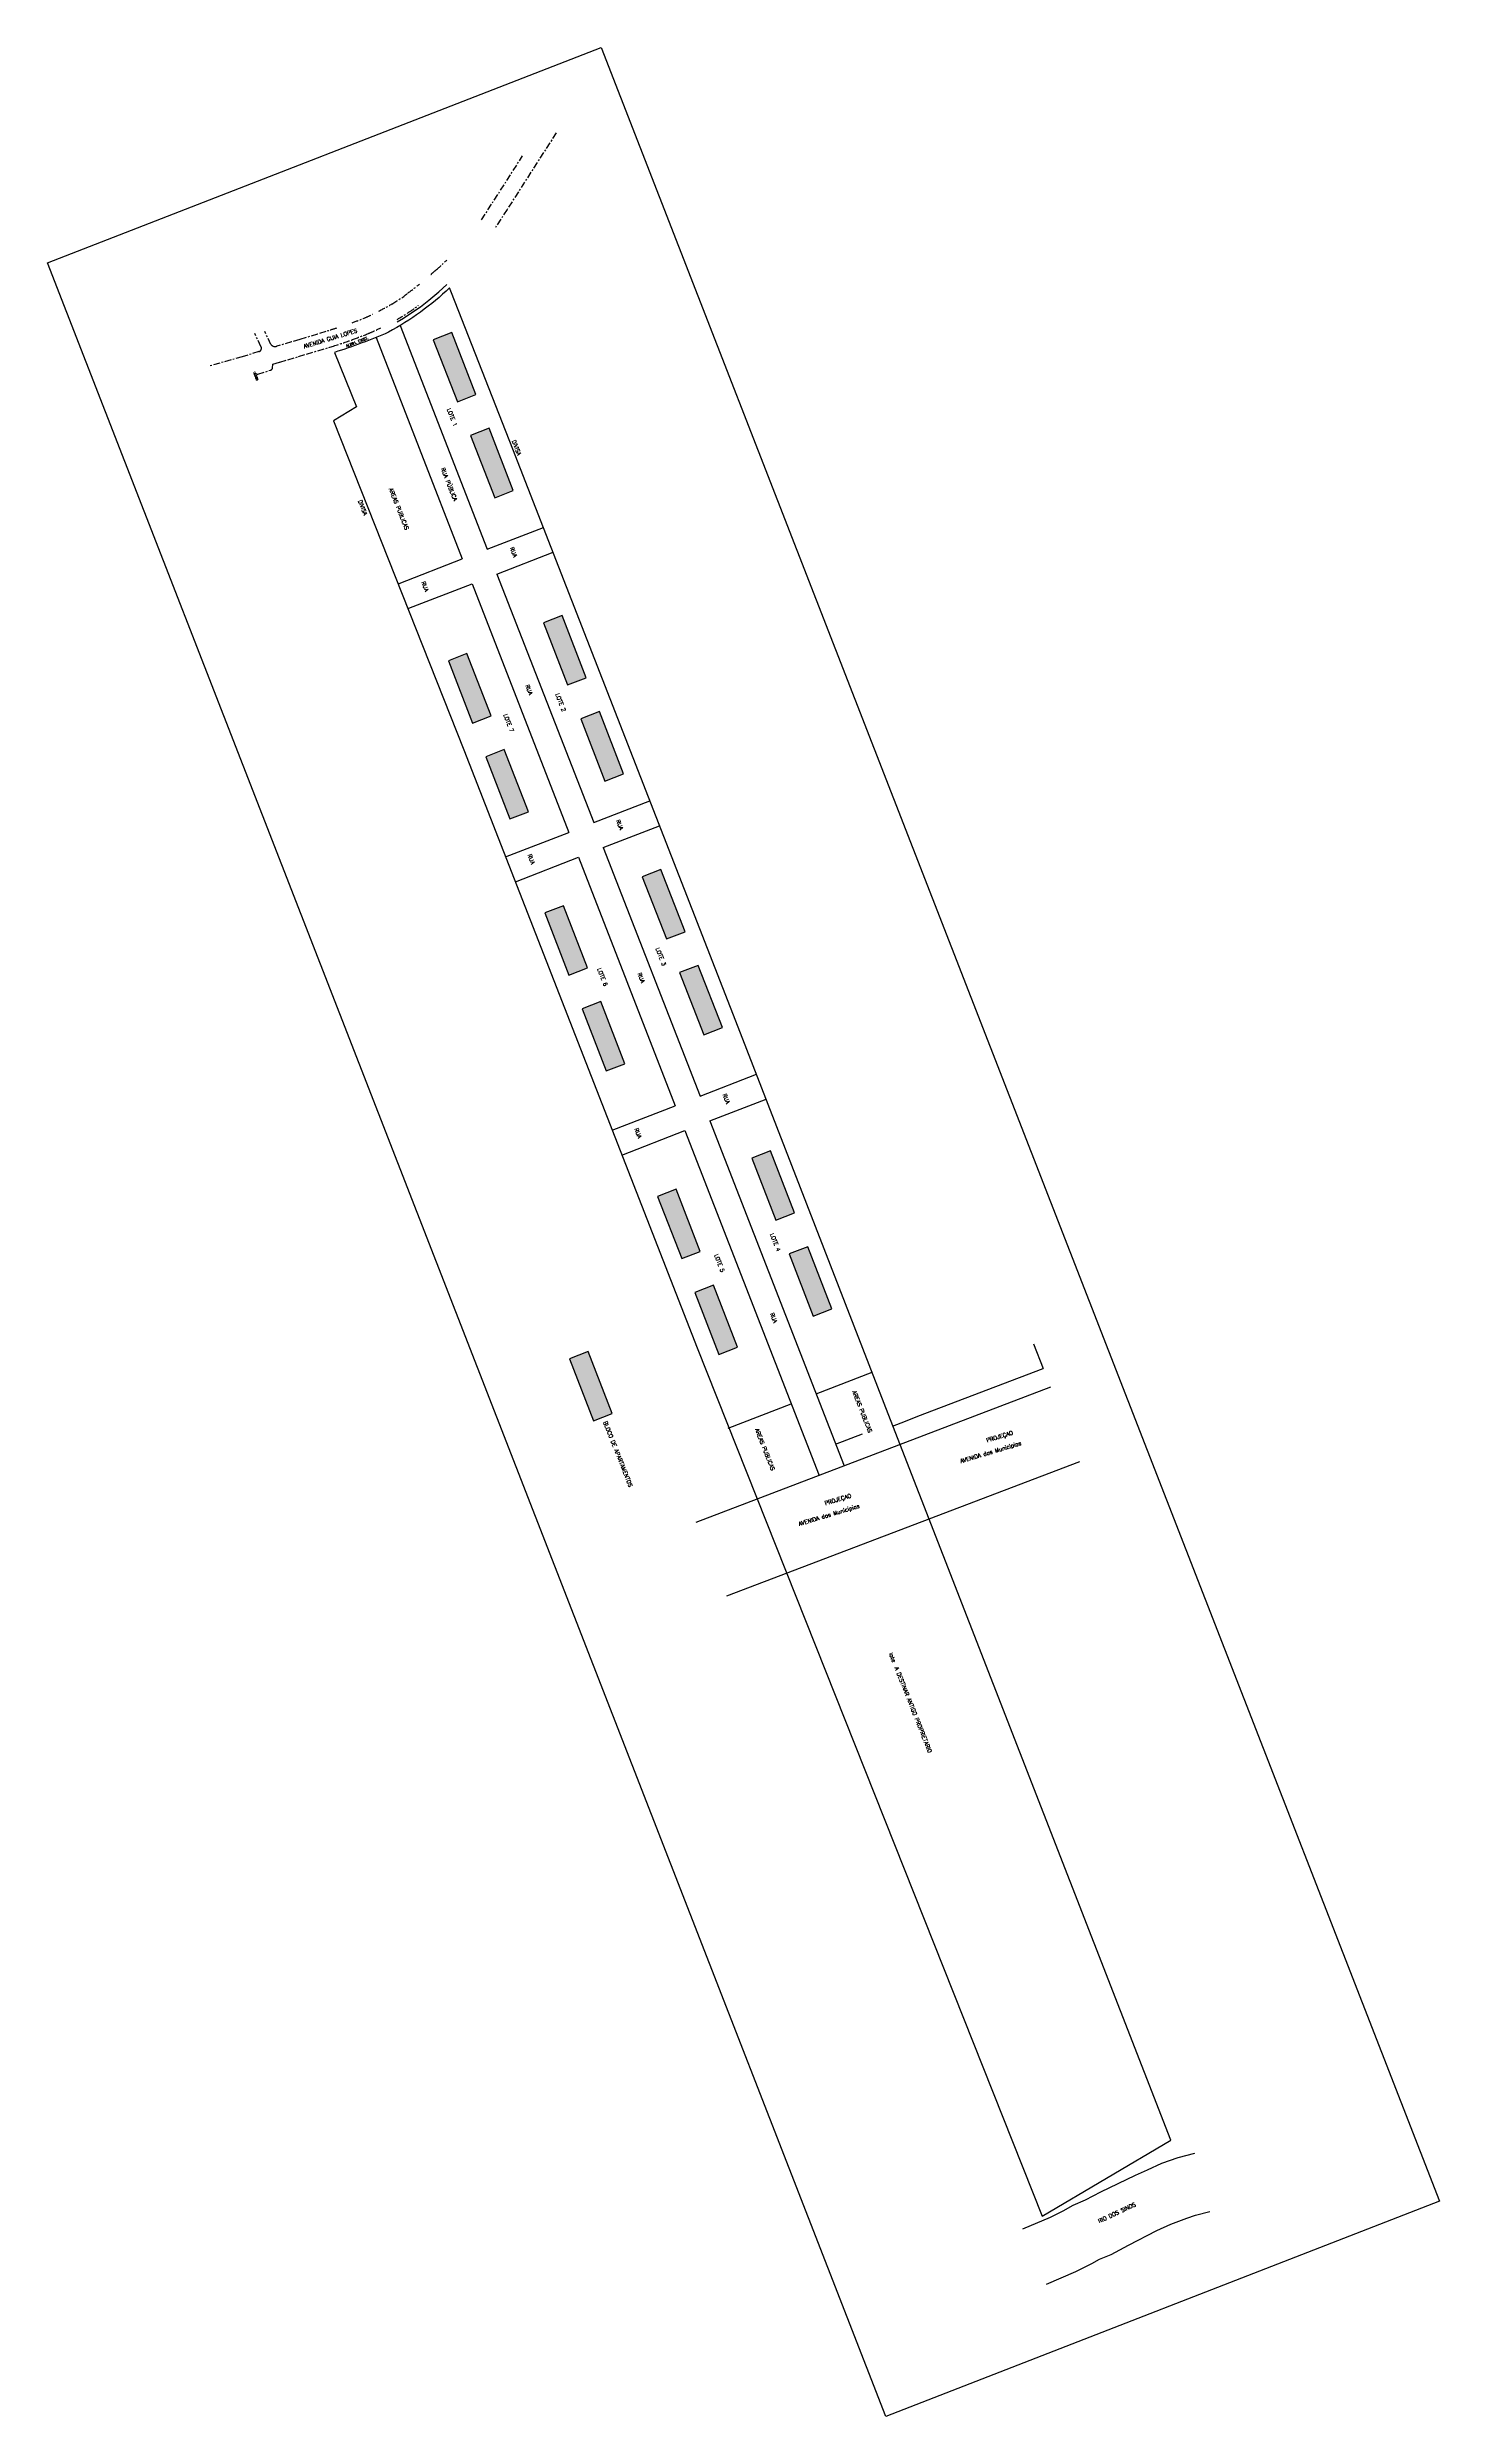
# Model space of a CAD drawing. Header units: feet. Extents: x 386989 to 388033, y 1709193 to 1710970.
import ezdxf
from ezdxf.enums import TextEntityAlignment as Align

# ---------------------------------------------------------------- set-up
doc = ezdxf.new("R2010")
doc.units = ezdxf.units.FT
doc.header["$LTSCALE"] = 0.5
doc.header["$MEASUREMENT"] = 0
doc.linetypes.add('BORDA', pattern=[17.5, 5, -2.5, 5, -2.5, 0, -2.5])
doc.linetypes.add('MEIO-FIO', pattern=[17.5, 10, -2.5, 2.5, -2.5])
for name, color, linetype in [('BLOCOS AP', 130, 'CONTINUOUS'), ('CALCADA', 8, 'BORDA'), ('EXISTENTE', 7, 'CONTINUOUS'), ('medidas', 7, 'CONTINUOUS'), ('MEIO-FIO', 9, 'MEIO-FIO'), ('MURO', 32, 'CONTINUOUS'), ('NIV-SOLO', 15, 'CONTINUOUS'), ('RIO DOS SINOS', 5, 'CONTINUOUS'), ('ruas', 40, 'CONTINUOUS'), ('TEXTO', 7, 'CONTINUOUS')]:
    doc.layers.add(name, color=color, linetype=linetype)
doc.styles.add('ROMANT', font='romant.shx')
doc.styles.add('STANDART', font='ROMANT.SHX')

msp = doc.modelspace()

# ---------------------------------------------------------------- hatches: boundary and pattern name
at = {"layer": 'BLOCOS AP', "linetype": 'Continuous'}
h = msp.add_hatch(color=256, dxfattribs=at)
h.dxf.hatch_style = 1
h.paths.add_polyline_path([(387310.5, 1710709.2), (387292.4, 1710755.8), (387278.4, 1710750.3), (387296.6, 1710703.8)])
h.paths.add_polyline_path([(387338.5, 1710637.3), (387320.4, 1710683.9), (387306.4, 1710678.4), (387324.6, 1710631.8)])
h.paths.add_polyline_path([(387393.2, 1710496.8), (387375.1, 1710543.4), (387361.1, 1710537.9), (387379.2, 1710491.4)])
h.paths.add_polyline_path([(387421.2, 1710424.9), (387403.1, 1710471.5), (387389.1, 1710466), (387407.2, 1710419.4)])
h.paths.add_polyline_path([(387467.3, 1710306.4), (387449.2, 1710353), (387435.2, 1710347.6), (387453.3, 1710301)])
h.paths.add_polyline_path([(387495.3, 1710234.5), (387477.2, 1710281.1), (387463.2, 1710275.7), (387481.3, 1710229.1)])
h.paths.add_polyline_path([(387549.4, 1710095.5), (387531.3, 1710142), (387517.3, 1710136.6), (387535.4, 1710090)])
h.paths.add_polyline_path([(387577.4, 1710023.5), (387559.3, 1710070.1), (387545.3, 1710064.7), (387563.4, 1710018.1)])
h.paths.add_polyline_path([(387506.7, 1709994.7), (387488.6, 1710041.3), (387474.6, 1710035.8), (387492.7, 1709989.3)])
h.paths.add_polyline_path([(387478.7, 1710066.6), (387460.6, 1710113.2), (387446.6, 1710107.8), (387464.8, 1710061.2)])
h.paths.add_polyline_path([(387422.2, 1710207.4), (387404.1, 1710254), (387390.1, 1710248.6), (387408.2, 1710202)])
h.paths.add_polyline_path([(387394.2, 1710279.3), (387376.1, 1710325.9), (387362.1, 1710320.5), (387380.3, 1710273.9)])
h.paths.add_polyline_path([(387350, 1710396.4), (387331.8, 1710443), (387317.9, 1710437.6), (387336, 1710391)])
h.paths.add_polyline_path([(387322, 1710468.4), (387303.8, 1710515), (387289.9, 1710509.5), (387308, 1710462.9)])
h = msp.add_hatch(color=256, dxfattribs=at)
h.dxf.hatch_style = 1
h.paths.add_polyline_path([(387412.7, 1709945), (387394.6, 1709991.6), (387380.6, 1709986.1), (387398.7, 1709939.5)])

# ---------------------------------------------------------------- linework, layer by layer
for points in [[(387404.3, 1710969.6), (388033, 1709354.3), (387617.9, 1709192.8), (386989.3, 1710808)], [(387278.4, 1710750.3), (387296.6, 1710703.8), (387310.5, 1710709.2), (387292.4, 1710755.8)], [(387306.4, 1710678.4), (387324.6, 1710631.8), (387338.5, 1710637.3), (387320.4, 1710683.9)], [(387361.1, 1710537.9), (387379.2, 1710491.4), (387393.2, 1710496.8), (387375.1, 1710543.4)], [(387289.9, 1710509.5), (387308, 1710462.9), (387322, 1710468.4), (387303.8, 1710515)], [(387389.1, 1710466), (387407.2, 1710419.4), (387421.2, 1710424.9), (387403.1, 1710471.5)], [(387317.9, 1710437.6), (387336, 1710391), (387350, 1710396.4), (387331.8, 1710443)], [(387435.2, 1710347.6), (387453.3, 1710301), (387467.3, 1710306.4), (387449.2, 1710353)], [(387362.1, 1710320.5), (387380.3, 1710273.9), (387394.2, 1710279.3), (387376.1, 1710325.9)], [(387463.2, 1710275.7), (387481.3, 1710229.1), (387495.3, 1710234.5), (387477.2, 1710281.1)], [(387390.1, 1710248.6), (387408.2, 1710202), (387422.2, 1710207.4), (387404.1, 1710254)], [(387517.3, 1710136.6), (387535.4, 1710090), (387549.4, 1710095.5), (387531.3, 1710142)], [(387446.6, 1710107.8), (387464.8, 1710061.2), (387478.7, 1710066.6), (387460.6, 1710113.2)], [(387545.3, 1710064.7), (387563.4, 1710018.1), (387577.4, 1710023.5), (387559.3, 1710070.1)], [(387474.6, 1710035.8), (387492.7, 1709989.3), (387506.7, 1709994.7), (387488.6, 1710041.3)], [(387380.6, 1709986.1), (387398.7, 1709939.5), (387412.7, 1709945), (387394.6, 1709991.6)]]:
    msp.add_lwpolyline(points, close=True, dxfattribs=at)
at = {"layer": 'CALCADA', "linetype": 'Continuous'}
msp.add_lwpolyline([(387251.5, 1710763.8), (387256.2, 1710766.6), (387261, 1710769.7), (387268.9, 1710775.1), (387275.2, 1710780.1), (387282.6, 1710786.2), (387288.7, 1710791.7)], dxfattribs=at)
at = {"layer": 'EXISTENTE', "linetype": 'Continuous'}
msp.add_lwpolyline([(387290.8, 1710789.2, -0.06247), (387245, 1710755.9, -0.022684), (387204.5, 1710740.8), (387220.9, 1710700.1), (387203.7, 1710689.6), (387301.5, 1710442.8), (387476.3, 1709994.3), (387735, 1709343.2), (387831.4, 1709400.2), (387623, 1709935.8), (387507.1, 1710234.7), (387338.2, 1710668.3), (387292.3, 1710785.5)], format="xyb", close=True, dxfattribs=at)
at = {"layer": 'MEIO-FIO', "linetype": 'MEIO-FIO'}
for points in [[(387370.7, 1710905.4), (387333.9, 1710848.1), (387324.7, 1710833.7)], [(387314.8, 1710840.3), (387345.5, 1710888.2)], [(387149.4, 1710745.3), (387144.7, 1710755)], [(387156.9, 1710746.8), (387152.2, 1710756.5)], [(387197.9, 1710756.5), (387191.7, 1710754.5), (387178.4, 1710750.5), (387172.2, 1710748.7), (387161.4, 1710745.5)], [(387239, 1710758.9), (387236.3, 1710757.7)], [(387147.9, 1710741.4), (387135.4, 1710737.5), (387110.3, 1710730.5)], [(387158.1, 1710728.9), (387158.4, 1710732), (387163.5, 1710733.5), (387169.5, 1710735.3), (387177.6, 1710737.7), (387183.6, 1710739.5), (387202.8, 1710745.3)], [(387147.1, 1710724.4), (387156.4, 1710727.5)]]:
    msp.add_lwpolyline(points, dxfattribs=at)
for centre, radius, start, end in [((387135.5, 1710965.1), 217.9, 311.7454, 314.652), ((387103.4, 1710993.8), 260.5, 306.7312, 309.2256), ((387103.4, 1710993.8), 260.5, 306.7312, 309.2256), ((386394.7, 1711816.5), 1346.4, 310.9211, 311.1393), ((387194, 1710846.5), 86.4, 292.6779, 296.9636), ((387191.9, 1710866.4), 105.1, 295.8349, 301.9251), ((387175.1, 1710898.3), 141.2, 300.8732, 306.5928), ((387076.5, 1711063), 345.1, 300.454, 302.1357), ((387206.8, 1710854.9), 99.5, 302.3252, 307.6556), ((388864, 1705436), 5575.2, 107.2994, 107.3879), ((387139.6, 1710976.6), 227.4, 290.0733, 292.689), ((387080.4, 1711131.7), 405.3, 289.8633, 291.6491), ((386884.7, 1711552.9), 869.4, 293.3959, 293.8525), ((387147, 1710744), 2.74, 288.4309, 28.854), ((387160, 1710748.9), 3.69, 214.2357, 292.4429), ((386957, 1711501.5), 795.2, 288.0066, 289.1758), ((387147.5, 1710727.7), 3.32, 223.5182, 262.8996), ((387155.9, 1710729.7), 2.3, 282.596, 340.839)]:
    msp.add_arc(centre, radius, start, end, dxfattribs=at)
at = {"layer": 'MURO', "linetype": 'Continuous'}
for points in [[(387728.6, 1709997.4), (387735.9, 1709978.8)], [(387622.8, 1709936.1), (387622.9, 1709935.8), (387622.9, 1709935.7), (387632.5, 1709939.4), (387641.9, 1709943), (387735.9, 1709978.8)]]:
    msp.add_lwpolyline(points, dxfattribs=at)
at = {"layer": 'RIO DOS SINOS', "linetype": 'Continuous'}
for points in [[(387720.6, 1709333.6), (387741.4, 1709342.5), (387750.8, 1709347.2), (387758.2, 1709351.5), (387767.6, 1709355.3), (387779, 1709361.5), (387805.1, 1709373.8), (387814.1, 1709377.8), (387824.8, 1709382.9), (387836.9, 1709387.1), (387849.5, 1709390.3)], [(387738.2, 1709292.2), (387760.3, 1709301.6), (387772.2, 1709307.6), (387778, 1709311), (387786.7, 1709314.5), (387799.8, 1709321.5), (387821.1, 1709332.3), (387831.5, 1709337.1), (387843.5, 1709341.7), (387850, 1709344), (387860.7, 1709346.7)]]:
    msp.add_lwpolyline(points, dxfattribs=at)
at = {"layer": 'ruas', "linetype": 'Continuous'}
for p, q in [((387235.7, 1710752), (387300.3, 1710585.9)), ((387253.7, 1710760.9), (387319, 1710593.2)), ((387319, 1710593.2), (387361.2, 1710609.6)), ((387326.2, 1710574.5), (387368.4, 1710591)), ((387253, 1710567.5), (387300.3, 1710585.9)), ((387326.2, 1710574.5), (387398.8, 1710388.2)), ((387260.3, 1710548.9), (387307.6, 1710567.3)), ((387307.6, 1710567.3), (387380.1, 1710380.9)), ((387398.8, 1710388.2), (387441, 1710404.6)), ((387332.8, 1710362.5), (387380.1, 1710380.9)), ((387406, 1710369.5), (387448.2, 1710385.9)), ((387340.1, 1710343.8), (387387.4, 1710362.3)), ((387387.4, 1710362.3), (387459.9, 1710175.9)), ((387406, 1710369.5), (387478.6, 1710183.1)), ((387478.6, 1710183.1), (387520.8, 1710199.6)), ((387412.6, 1710157.5), (387459.9, 1710175.9)), ((387485.8, 1710164.5), (387528, 1710180.9)), ((387485.8, 1710164.5), (387586.5, 1709905.8)), ((387419.8, 1710138.8), (387467.2, 1710157.2)), ((387467.2, 1710157.2), (387567.8, 1709898.7)), ((387565.5, 1709959.7), (387607.7, 1709976.1)), ((387499.6, 1709934), (387546.9, 1709952.4)), ((387580.2, 1709922.1), (387600.4, 1709929.9))]:
    msp.add_line(p, q, dxfattribs=at)
at = {"layer": 'ruas', "color": 2, "linetype": 'Continuous'}
for p, q in [((387741.3, 1709964.8), (387475.3, 1709863.4)), ((387763.1, 1709908.9), (387498.4, 1709808))]:
    msp.add_line(p, q, dxfattribs=at)

# ---------------------------------------------------------------- texts
at = {"layer": 'medidas', "linetype": 'Continuous', "style": 'ROMANT'}
msp.add_text('ALINH. EXIST.', height=2, rotation=20.4728, dxfattribs=at).set_placement((387221.5, 1710748.7), align=Align.MIDDLE)
at = {"layer": 'NIV-SOLO', "linetype": 'Continuous', "style": 'STANDART'}
msp.add_text('18.005', height=1.5, rotation=291.2661, dxfattribs=at).set_placement((387143.5, 1710726.3, 18))
at = {"layer": 'TEXTO', "linetype": 'Continuous', "style": 'STANDART'}
for s, rotation, p in [('AVENIDA GUIA LOPES', 16.8874, (387181.9, 1710743.8)), ('LOTE 1', 291.581, (387288.7, 1710698.2)), ('DIVISA', 291.581, (387337.4, 1710674.4)), ('RUA PÚBLICA', 291.581, (387284.2, 1710653.7)), ('DIVISA', 291.581, (387222.1, 1710629.5)), ('AREAS PUBLICAS', 291.581, (387245.2, 1710638.5)), ('RUA ', 291.581, (387335.9, 1710594.2)), ('RUA ', 291.581, (387269.6, 1710568.4)), ('RUA ', 291.581, (387347.5, 1710491)), ('LOTE 2', 291.581, (387370.1, 1710484.4)), ('LOTE 7', 291.581, (387331.1, 1710469)), ('RUA ', 291.581, (387415.5, 1710389.7)), ('RUA ', 291.581, (387349.2, 1710363.9)), ('LOTE 3', 291.581, (387445.2, 1710293.7)), ('LOTE 6', 291.581, (387401.4, 1710278.4)), ('RUA ', 291.581, (387431.6, 1710275)), ('RUA ', 291.581, (387495.4, 1710184.3)), ('RUA ', 291.581, (387429.2, 1710158.5)), ('LOTE 4', 291.581, (387531, 1710079.5)), ('LOTE 5', 291.581, (387489.1, 1710063.9)), ('RUA ', 291.581, (387530.9, 1710019.9)), ('AREAS PUBLICAS', 291.581, (387592.6, 1709961.5)), ('BLOCO DE APARTAMENTOS', 291.581, (387405.9, 1709938.6)), ('AREAS PUBLICAS', 291.581, (387519.7, 1709933.1)), ('AVENIDA dos Municipios', 16.8874, (387674.1, 1709907.8)), ('PROJEÇAO', 16.8874, (387693.7, 1709923.4)), ('PROJEÇAO', 16.8874, (387572.5, 1709876.2)), ('AVENIDA dos Municipios', 16.8874, (387552.9, 1709860.7)), ('lote  A DESTINAR ANTIGO PROPRIETARIO ', 291.581, (387620.1, 1709765)), ('RIO DOS SINOS', 25.3135, (387777.9, 1709337.8))]:
    msp.add_text(s, height=3, rotation=rotation, dxfattribs=at).set_placement(p)

doc.saveas('drawing.dxf')
